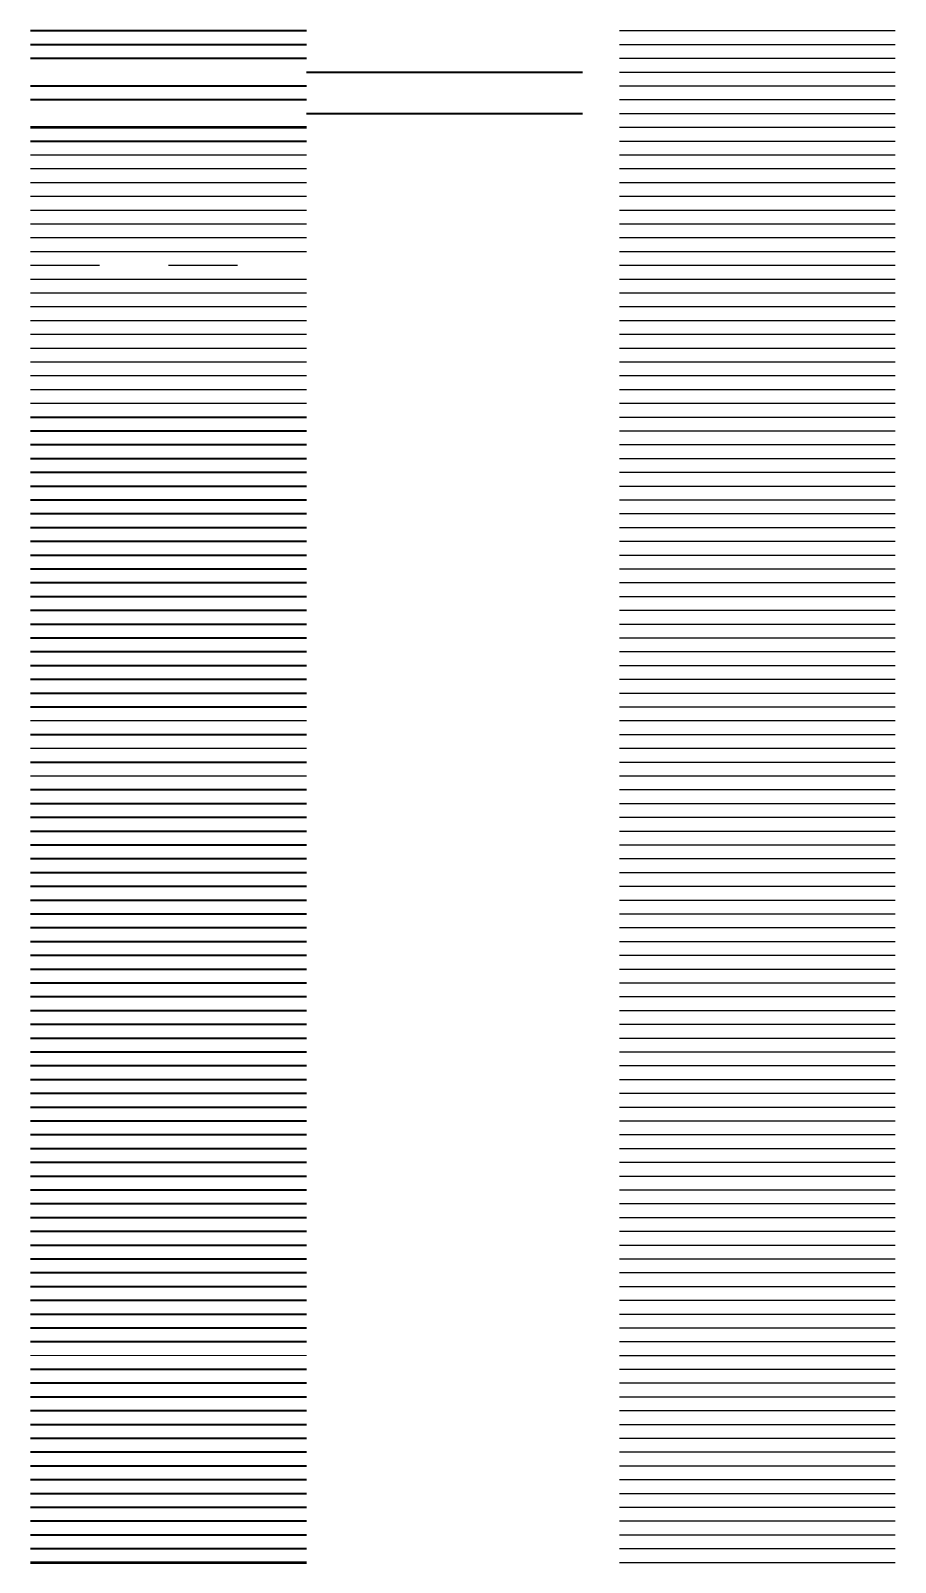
# Model space of a CAD drawing. Header units: metres. Extents: x 2534 to 2597, y 2465 to 2576.
import ezdxf
from ezdxf.lldxf.tags import DXFTag

# ---------------------------------------------------------------- set-up
doc = ezdxf.new("R2010")
doc.units = ezdxf.units.M
doc.linetypes.add('VH-PWSBAND-SO', pattern=[10, 5, -5])
for name, color, linetype, lineweight in [('V-WE-BC-VOORSPANNING_MET AANHECHTING_KABEL-G', 180, 'V-BC-KABEL-SO', 50), ('V-WE-BV-GELEIDECONSTRUCTIE_GELEIDEBARRIER-G', 210, 'V-BV-GELEIDEBARRIER-SO', 35), ('V-WE-BV-GELEIDECONSTRUCTIE_GELEIDEBARRIER_STEPBARRIER-G', 210, 'V-BV-STEPBARRIER-SO', 35), ('V-WE-BV-GELEIDECONSTRUCTIE_GELEIDEBARRIER_STEPBARRIER_BETON_SLIPFORMPAVER-G', 210, 'V-BV-SLIPFORM-SO', 35), ('V-WE-BV-GELEIDECONSTRUCTIE_GELEIDEBARRIER_STEPBARRIER_RWS-G', 210, 'V-BV-RWS-SO', 35), ('V-WE-BV-GELEIDECONSTRUCTIE_GELEIDEBARRIER_STEPBARRIER_SAFEGUARD-G', 210, 'V-BV-SAFEGUARD-SO', 35), ('V-WE-BV-GELEIDECONSTRUCTIE_GELEIDEBARRIER_STEPBARRIER_VARIOGUARD-G', 210, 'V-BV-VARIOGUARD-SO', 35), ('V-WE-BV-GELEIDECONSTRUCTIE_GELEIDEBARRIER_STEPBARRIER_VECUSEC-G', 210, 'V-BV-VECUSEC-SO', 35), ('V-WE-BV-GELEIDECONSTRUCTIE_GELEIDERAIL_KUNSTWERK-G', 210, 'V-BV-GELEIDERAIL_K-SO', 35), ('V-WE-BV-LEUNING-G', 210, 'V-BV-LEUNING-SO', 35), ('V-WE-GK-BESCHOEIING-G', 130, 'V-GK-BESCHOEIING-SO', 35), ('V-WE-GK-BESCHOEIING_HOUT_PERKOENPALENRIJ-G', 130, 'V-GK-PERKOEN-SO', 35), ('V-WE-GR-BEPLANTING_CULTUUR_BOSPLANTSOEN-G', 90, 'V-GR-PLANTSOEN-SO', 35), ('V-WE-GW-MAAIVELD-G', 90, 'V-GW-MAAIVELD-SO', 35), ('V-WE-GW-RAAI-G', 10, 'V-GW-RAAI-SO', 35), ('V-WE-KW-PROFIELVRIJERUIMTE-G', 7, 'V-KW-PVR-SO', 18), ('V-WE-KW-ZICHTRUIMTE-G', 7, 'V-KW-ZICHTRUIMTE-SO', 35), ('V-WE-MO-ARCHEOLOGIE-G', 90, 'V-MO-ARCHEOLOGIE-SO', 35), ('V-WE-MO-BODEM_CONTOUR-G', 30, 'V-MO-BORDER-SO', 35), ('V-WE-MO-BODEM_CONTOUR_ACHTERGRONDWAARDE-G', 90, 'V-MO-BODEMACHTERGRONDWAARDE-SO', 35), ('V-WE-MO-BODEM_CONTOUR_INTERVENTIEWAARDE-G', 10, 'V-MO-BODEM_CONTOUR_INTERVENTIEWAARDE-SO', 35), ('V-WE-MO-BODEM_CONTOUR_TUSSENWAARDE-G', 40, 'V-MO-BODEMTUSSENWAARDE-SO', 35), ('V-WE-MO-EXPLOSIEVEN-G', 10, 'V-MO-EXPLOSIEVEN-SO', 35), ('V-WE-MO-GELUID_CONTOUR_INTERVENTIEWAARDE-G', 10, 'V-MO-GELUIDINTERVENTIEWAARDE-SO', 35), ('V-WE-MO-GELUID_CONTOUR_STREEFWAARDE-G', 90, 'V-MO-GELUIDSTREEFWAARDE-SO', 35), ('V-WE-MO-GELUID_CONTOUR_TUSSENWAARDE-G', 40, 'V-MO-GELUIDTUSSENWAARDE-SO', 35), ('V-WE-MO-GEUR_CONTOUR_INTERVENTIEWAARDE-G', 10, 'V-MO-GEURINTERVENTIEWAARDE-SO', 35), ('V-WE-MO-GEUR_CONTOUR_STREEFWAARDE-G', 90, 'V-MO-GEURSTREEFWAARDE-SO', 35), ('V-WE-MO-GEUR_CONTOUR_TUSSENWAARDE-G', 40, 'V-MO-GEURTUSSENWAARDE-SO', 35), ('V-WE-MO-GRONDWATER_CONTOUR_INTERVENTIEWAARDE-G', 10, 'V-MO-GRONDWATERINTERVENTIEWAARDE-SO', 35), ('V-WE-MO-GRONDWATER_CONTOUR_STREEFWAARDE-G', 90, 'V-MO-GRONDWATERSTREEFWAARDE-SO', 35), ('V-WE-MO-GRONDWATER_CONTOUR_TUSSENWAARDE-G', 40, 'V-MO-GRONDWATERTUSSENWAARDE-SO', 35), ('V-WE-MO-LICHT_CONTOUR_INTERVENTIEWAARDE-G', 10, 'V-MO-LICHTINTERVENTIEWAARDE-SO', 35), ('V-WE-MO-LICHT_CONTOUR_STREEFWAARDE-G', 90, 'V-MO-LICHTSTREEFWAARDE-SO', 35), ('V-WE-MO-LICHT_CONTOUR_TUSSENWAARDE-G', 40, 'V-MO-LICHTTUSSENWAARDE-SO', 35), ('V-WE-MO-LUCHT_CONTOUR_INTERVENTIEWAARDE-G', 10, 'V-MO-LUCHTINTERVENTIEWAARDE-SO', 35), ('V-WE-MO-LUCHT_CONTOUR_STREEFWAARDE-G', 90, 'V-MO-LUCHTSTREEFWAARDE-SO', 35), ('V-WE-MO-LUCHT_CONTOUR_TUSSENWAARDE-G', 40, 'V-MO-LUCHTTUSSENWAARDE-SO', 35), ('V-WE-MO-STRALING_CONTOUR_INTERVENTIEWAARDE-G', 10, 'V-MO-STRALINGINTERVENTIEWAARDE-SO', 35), ('V-WE-MO-STRALING_CONTOUR_STREEFWAARDE-G', 90, 'V-MO-STRALINGSTREEFWAARDE-SO', 35), ('V-WE-MO-STRALING_CONTOUR_TUSSENWAARDE-G', 40, 'V-MO-STRALINGTUSSENWAARDE-SO', 35), ('V-WE-MO-TRILLING_CONTOUR_INTERVENTIEWAARDE-G', 10, 'V-MO-TRILLINGINTERVENTIEWAARDE-SO', 35), ('V-WE-MO-TRILLING_CONTOUR_STREEFWAARDE-G', 90, 'V-MO-TRILLINGSTREEFWAARDE-SO', 35), ('V-WE-MO-TRILLING_CONTOUR_TUSSENWAARDE-G', 40, 'V-MO-TRILLINGTUSSENWAARDE-SO', 35), ('V-WE-OB-BESCHOEIING-G', 7, 'V-OB-BESCHOEIING-SO', 35), ('V-WE-OB-BESCHOEIING_PERKOENPALENRIJ-G', 7, 'V-OB-PERKOEN-SO', 35), ('V-WE-OB-SCHANSKORF-G', 7, 'V-OB-SCHANSKORF-SO', 35), ('V-WE-OV-KABELDOORVOER_KABELKOKER-G', 7, 'V-OV-KABELKOKER-SO', 35), ('V-WE-OV-LIJNVERLICHTING-G', 190, 'V-OV-LIJNV-SO', 35), ('V-WE-RI-DRAINAGE-G', 90, 'V-RI-DRAINAGE-SO', 35), ('V-WE-RI-DRAINAGE_DRAIN-OPHOOGTEBRENGEN-G', 90, 'V-RI-OPHOOGTEBRENGEN-SO', 35), ('V-WE-RI-DWA-G', 20, 'V-RI-DWA-SO', 35), ('V-WE-RI-DWA_LOZELEIDING-G', 20, 'V-RI-LOZELEIDING-SO', 35), ('V-WE-RI-DWA_LOZELEIDING_UITLEGGER-G', 20, 'V-RI-UITLEGGER-SO', 35), ('V-WE-RI-DWA_LOZELEIDING_VOLGESCHUIMD-G', 20, 'V-RI-VOLSCHUIMEN-SO', 35), ('V-WE-RI-DWA_LOZELEIDING_VOLGEZAND-G', 20, 'V-RI-VOLZANDEN-SO', 35), ('V-WE-RI-DWA_RIOOLLEIDING-LINING-G', 20, 'V-RI-LINING-SO', 35), ('V-WE-RI-GWA_KOLKAANSLUITLEIDING-G', 30, 'V-RI-GWA_AANSLUITLEIDING-SO', 25), ('V-WE-RI-GWA_RIOOLLEIDING-G', 30, 'V-RI-GWA-SO', 35), ('V-WE-RI-HWA-G', 150, 'V-RI-HWA-SO', 35), ('V-WE-RI-HWA_KOLKAANSLUITLEIDING-G', 150, 'V-RI-HWA_AANSLUITLEIDING-SO', 25), ('V-WE-RI-ITR-G', 50, 'V-RI-ITR-SO', 35), ('V-WE-RI-ITR_KOLKAANSLUITLEIDING-G', 50, 'V-RI-ITR_AANSLUITLEIDING-SO', 25), ('V-WE-RI-OVERIG-G', 10, 'V-RI-OVERIG-SO', 35), ('V-WE-RI-OVERIG_DUIKER_KOLKAANSLUITLEIDING-G', 10, 'V-RI-AANSLUITLEIDING-SO', 35), ('V-WE-RI-RWZI_CIRCULATIELEIDING-G', 70, 'V-RI-RWZI_CIRCULATIELEIDING-SO', 35), ('V-WE-RI-RWZI_CONDENSAATLEIDING-G', 150, 'V-RI-RWZI_CONDENSAATLEIDING-SO', 35), ('V-WE-RI-RWZI_DOCEERLEIDING-G', 210, 'V-RI-RWZI_DOCEERLEIDING-SO', 35), ('V-WE-RI-RWZI_DRIJFLEIDING-G', 170, 'V-RI-RWZI_DRIJFLEIDING-SO', 35), ('V-WE-RI-RWZI_EFFLUENTIELEIDING-G', 90, 'V-RI-RWZI_EFFLUENTIELEIDING-SO', 35), ('V-WE-RI-RWZI_HOOFDPROCESLEIDING-G', 110, 'V-RI-RWZI_HOOFDPROCESLEIDING-SO', 35), ('V-WE-RI-RWZI_IJZERCHLORIDELEIDING-G', 130, 'V-RI-RWZI_IJZERCHLORIDELEIDING-SO', 35), ('V-WE-RI-RWZI_INFLUENTIELEIDING-G', 50, 'V-RI-RWZI_INFLUENTIELEIDING-SO', 35), ('V-WE-RI-RWZI_INGEDIKTSLIBLEIDING-G', 200, 'V-RI-RWZI_INGEDIKTSLIBLEIDING-SO', 35), ('V-WE-RI-RWZI_KORTSLUITLEIDING-G', 100, 'V-RI-RWZI_KORTSLUITLEIDING-SO', 35), ('V-WE-RI-RWZI_LUCHTLEIDING-G', 7, 'V-RI-RWZI_LUCHTLEIDING-SO', 35), ('V-WE-RI-RWZI_PROCESLEIDING-G', 30, 'V-RI-RWZI_PROCESLEIDING-SO', 35), ('V-WE-RI-RWZI_RECIRCULATIELEIDING-G', 60, 'V-RI-RWZI_RECIRCULATIELEIDING-SO', 35), ('V-WE-RI-RWZI_RETOURSLIBLEIDING-G', 180, 'V-RI-RWZI_RETOURSLIBLEIDING-SO', 35), ('V-WE-RI-RWZI_SLIBLEIDING-G', 40, 'V-RI-RWZI_SLIBLEIDING-SO', 35), ('V-WE-RI-RWZI_SURPLUSSLEIDING-G', 190, 'V-RI-RWZI_SURPLUSSLEIDING-SO', 35), ('V-WE-RI-RWZI_TERREINRIOLERING-G', 10, 'V-RI-RWZI_TERREINRIOLERING-SO', 35), ('V-WE-RI-RWZI_TERREINWATERLEIDING-G', 120, 'V-RI-RWZI_TERREINWATERLEIDING-SO', 35), ('V-WE-RI-VACUUMLEIDING-G', 10, 'V-RI-VACUUM-SO', 35), ('V-WE-VH-KANTOPSLUITING_AMSTELBAND-G', 60, 'V-VH-AMSTELBAND-SO', 25), ('V-WE-VH-KANTOPSLUITING_ASFALTBAND-G', 240, 'V-VH-ASFALTBAND-SO', 25), ('V-WE-VH-KANTOPSLUITING_BUSHALTEBAND-G', 30, 'V-VH-BUSHALTEBAND-SO', 25), ('V-WE-VH-KANTOPSLUITING_ELEMENT_BOOMKRANSBAND-G', 40, 'V-VH-BOOMKRANSBAND-SO', 25), ('V-WE-VH-KANTOPSLUITING_GAZONBAND-G', 90, 'V-VH-GAZONBAND-SO', 25), ('V-WE-VH-KANTOPSLUITING_GELEIDEBAND-G', 20, 'V-VH-GELEIDEBAND-SO', 25), ('V-WE-VH-KANTOPSLUITING_HAVENBAND-G', 140, 'V-VH-HAVENBAND-SO', 25), ('V-WE-VH-KANTOPSLUITING_LEICONBLOK-G', 7, 'V-VH-LEICON-SO', 25), ('V-WE-VH-KANTOPSLUITING_OPSLUITBAND-G', 150, 'V-VH-OPSLUITBAND-SO', 25), ('V-WE-VH-KANTOPSLUITING_PLATEAUBAND-G', 30, 'V-VH-PLATEAUBAND-SO', 25), ('V-WE-VH-KANTOPSLUITING_PWSBAND-G', 120, 'V-VH-PWSBAND-SO', 25), ('V-WE-VH-KANTOPSLUITING_PWSBAND_250X130-G', 120, 'VH-PWSBAND-SO', 25), ('V-WE-VH-KANTOPSLUITING_RIJWIELPADBAND-G', 10, 'V-VH-RIJWIELPADBAND-SO', 25), ('V-WE-VH-KANTOPSLUITING_SCHEIDINGSBAND-G', 190, 'V-VH-SCHEIDINGSBAND-SO', 25), ('V-WE-VH-KANTOPSLUITING_SIGNALERINGSBAND-G', 210, 'V-VH-SIGNALERINGSBAND-SO', 25), ('V-WE-VH-KANTOPSLUITING_TALUDBAND-G', 60, 'V-VH-TALUDBAND-SO', 25), ('V-WE-VH-KANTOPSLUITING_TROTTOIRBAND-G', 210, 'V-VH-TROTTOIRBAND-SO', 25), ('V-WE-VH-KANTOPSLUITING_TROTTOIRBAND_130X150-OP DE KOP-G', 210, 'V-VH-TROTTOIRBAND_OPKOP-SO', 25), ('V-WE-VH-KANTOPSLUITING_TROTTOIRBAND_RWS-G', 210, 'V-VH-RWSBAND-SO', 25), ('V-WE-VH-KANTOPSLUITING_VOORKANTBAND-G', 50, 'V-CONTINUOUS-SO', 25), ('V-WE-VW-MARKERING_DWARS_DRIEHOEK-G', 7, 'V-VW-HAAIETAND50_L', 35), ('V-WE-VW-MARKERING_DWARS_OVERSTEEK_BLOKSTREEP-G', 7, 'V-VW-BLOK50', 50), ('V-WE-WH-GRONDWATERLIJN-G', 150, 'V-AL-GRONDWATERLIJN-SO', 35), ('V-WE-WH-OVERLOOPGEBIED-G', 150, 'V-WH-OVERLOOPGEBIED-SO', 35), ('V-WE-WH-OVERSTORT-G', 7, 'V-WH-OVERSTORT-SO', 35), ('V-WE-WH-WATERBODEM-G', 90, 'V-AL-MAAIVELD-SO', 35), ('V-WE-WH-WINTERBED-G', 150, 'V-WH-WINTERBED-SO', 35), ('V-WE-WH-WINTERBERGING-G', 150, 'V-WH-WINTERBERGING-SO', 35), ('V-WE-WH-ZOMERBED-G', 150, 'V-WH-ZOMERBED-SO', 35)]:
    doc.layers.add(name, color=color, linetype=linetype, lineweight=lineweight)
doc.styles.get("Standard").update_dxf_attribs({"font": 'arial.ttf'})
doc.linetypes.add('V-AL-GRONDWATERLIJN-SO', pattern='A,3,[23,NLCS.SHX,S=0.5,R=0,X=0,Y=0],3,[32,NLCS.SHX,S=1,R=0,X=0,Y=0],6', length=12)
doc.linetypes.add('V-AL-MAAIVELD-SO', pattern='A,4,[23,NLCS.SHX,S=0.5,R=0,X=0,Y=0],12,[40,NLCS.SHX,S=1,R=0,X=0,Y=-0.5],12', length=28)
doc.linetypes.add('V-BC-KABEL-SO', pattern='A,10,-1,1.5,[24,NLCS.SHX,S=0.5,R=0,X=0,Y=0],1.5,-1', length=15)
doc.linetypes.add('V-BV-GELEIDEBARRIER-SO', pattern='A,5,[24,NLCS.SHX,S=0.5,R=0,X=0.5,Y=0],5,-3,[109,NLCS.SHX,S=1,R=0,X=0,Y=0],-3', length=16)
doc.linetypes.add('V-BV-GELEIDERAIL_K-SO', pattern='A,2,-1,[170,NLCS.SHX,S=0.5,R=0,X=0,Y=0],-1,2,-1,[170,NLCS.SHX,S=0.5,R=0,X=0,Y=0],-1,2,-1,[170,NLCS.SHX,S=0.5,R=0,X=0,Y=0],-1,2,-2,[24,NLCS.SHX,S=0.5,R=0,X=0,Y=0],-2', length=18)
doc.linetypes.add('V-BV-LEUNING-SO', pattern='A,1,[24,NLCS.SHX,S=0.5,R=0,X=0,Y=0],1,[69,NLCS.SHX,S=0.2,R=0,X=0,Y=0],1,[24,NLCS.SHX,S=0.5,R=0,X=0,Y=0],1', length=4)
doc.linetypes.add('V-BV-RWS-SO', pattern='A,0.5,[19,NLCS.SHX,S=1,R=0,X=0.5,Y=0],-1,[19,NLCS.SHX,S=1,R=0,X=0.5,Y=0],-1,0.5,-1,[24,NLCS.SHX,S=0.5,R=0,X=0,Y=0],-1', length=5)
doc.linetypes.add('V-BV-SAFEGUARD-SO', pattern='A,0.5,-2,[8,NLCS.SHX,S=1,R=0,X=-1,Y=0],0.5,-1,[24,NLCS.SHX,S=0.5,R=0,X=0,Y=0],-1', length=5)
doc.linetypes.add('V-BV-SLIPFORM-SO', pattern='A,1,-1,[9,NLCS.SHX,S=1,R=0,X=-1,Y=0],1,-1,[24,NLCS.SHX,S=0.5,R=0,X=0,Y=0],-1', length=5)
doc.linetypes.add('V-BV-STEPBARRIER-SO', pattern='A,1,-1,[16,NLCS.SHX,S=1,R=0,X=-1,Y=0],1,-1,[24,NLCS.SHX,S=0.5,R=0,X=0,Y=0],-1', length=5)
doc.linetypes.add('V-BV-VARIOGUARD-SO', pattern='A,0.5,-2,[21,NLCS.SHX,S=1,R=0,X=-1,Y=0],0.5,-1,[24,NLCS.SHX,S=0.5,R=0,X=0,Y=0],-1', length=5)
doc.linetypes.add('V-BV-VECUSEC-SO', pattern='A,0.5,-2,[129,NLCS.SHX,S=1,R=0,X=-1,Y=0],0.5,-1,[24,NLCS.SHX,S=0.5,R=0,X=0,Y=0],-1', length=5)
doc.linetypes.add('V-CONTINUOUS-SO', pattern='A,3.5,[24,NLCS.SHX,S=0.5,R=0,X=0,Y=0],3.5', length=7)
doc.linetypes.add('V-GK-BESCHOEIING-SO', pattern='A,9,[24,NLCS.SHX,S=0.5,R=0,X=0,Y=0],9,-3,[1,NLCS.SHX,S=0.6,R=0,X=0,Y=0],-3', length=24)
doc.linetypes.add('V-GK-PERKOEN-SO', pattern='A,9,[24,NLCS.SHX,S=0.5,R=0,X=0,Y=0],9,-2.4,[2,NLCS.SHX,S=0.6,R=0,X=0,Y=0],-2.4,[2,NLCS.SHX,S=0.6,R=0,X=0,Y=0],-2.4,[2,NLCS.SHX,S=0.6,R=0,X=0,Y=0],-2.4,[2,NLCS.SHX,S=0.6,R=0,X=0,Y=0],-2.4', length=30)
doc.linetypes.add('V-GR-PLANTSOEN-SO', pattern='A,0,-0.0001,[24,NLCS.SHX,S=0.5,R=0,X=0,Y=1],-0.0001,[179,NLCS.SHX,S=1.5,R=0,X=0,Y=0],-4', length=4.0002)
doc.linetypes.add('V-GW-MAAIVELD-SO', pattern='A,4,[24,NLCS.SHX,S=0.5,R=0,X=0,Y=0],12,[40,NLCS.SHX,S=1,R=0,X=0,Y=-0.5],12', length=28)
doc.linetypes.add('V-GW-RAAI-SO', pattern='A,7.5,[24,NLCS.SHX,S=0.5,R=0,X=0,Y=0],7.5,-1,2,-1', length=19)
doc.linetypes.add('V-KW-PVR-SO', pattern='A,3,[24,NLCS.SHX,S=0.5,R=0,X=0,Y=0],3,-1.5', length=7.5)
doc.linetypes.add('V-KW-ZICHTRUIMTE-SO', pattern='A,1.5,[24,NLCS.SHX,S=0.5,R=0,X=0,Y=0],1.5,-4.5', length=7.5)
doc.linetypes.add('V-MO-ARCHEOLOGIE-SO', pattern='A,3.5,-5,0,[24,NLCS.SHX,S=0.5,R=0,X=0,Y=0],-5,7,-2.5,[34,NLCS.SHX,S=0.3,R=0,X=0,Y=0],-2.5,3.5', length=29)
doc.linetypes.add('V-MO-BODEM_CONTOUR_INTERVENTIEWAARDE-SO', pattern='A,8.625,-7,[40,NLCS.SHX,S=1.8,R=0,X=0,Y=0],-7,17.25,[24,NLCS.SHX,S=0.5,R=0,X=0,Y=0],8.625', length=48.5)
doc.linetypes.add('V-MO-BODEMACHTERGRONDWAARDE-SO', pattern='A,3,-3.5,6,-7,[40,NLCS.SHX,S=1.8,R=0,X=0,Y=0],-7,6,-3.5,6,-3.5,[24,NLCS.SHX,S=0.5,R=0,X=-1.75,Y=0],3', length=48.5)
doc.linetypes.add('V-MO-BODEMTUSSENWAARDE-SO', pattern='A,5,-7.25,0,[24,NLCS.SHX,S=0.5,R=0,X=0,Y=0],-7.25,10,-7,[40,NLCS.SHX,S=1.8,R=0,X=0,Y=0],-7,5', length=48.5)
doc.linetypes.add('V-MO-BORDER-SO', pattern='A,12.5,-2.5,1,-2.5,12.5,-2.5,[24,NLCS.SHX,S=0.5,R=0,X=0,Y=0],-2.5', length=36)
doc.linetypes.add('V-MO-EXPLOSIEVEN-SO', pattern='A,8.625,-4,[35,NLCS.SHX,S=0.8,R=0,X=0,Y=0],-4,17.25,[24,NLCS.SHX,S=0.5,R=0,X=0,Y=0],8.625', length=42.5)
doc.linetypes.add('V-MO-GELUIDINTERVENTIEWAARDE-SO', pattern='A,8.625,-4,[36,NLCS.SHX,S=0.8,R=0,X=0,Y=0],-4,17.25,[24,NLCS.SHX,S=0.5,R=0,X=0,Y=0],8.625', length=42.5)
doc.linetypes.add('V-MO-GELUIDSTREEFWAARDE-SO', pattern='A,3,-3.5,6,-4,[36,NLCS.SHX,S=0.8,R=0,X=0,Y=0],-4,6,-3.5,6,-3.5,[24,NLCS.SHX,S=0.5,R=0,X=-1.75,Y=0],3', length=42.5)
doc.linetypes.add('V-MO-GELUIDTUSSENWAARDE-SO', pattern='A,5,-7.25,0,[24,NLCS.SHX,S=0.5,R=0,X=0,Y=0],-7.25,10,-4,[36,NLCS.SHX,S=0.8,R=0,X=0,Y=0],-4,5', length=42.5)
doc.linetypes.add('V-MO-GEURINTERVENTIEWAARDE-SO', pattern='A,8.625,-4,[37,NLCS.SHX,S=0.8,R=0,X=0,Y=0],-4,17.25,[24,NLCS.SHX,S=0.5,R=0,X=0,Y=0],8.625', length=42.5)
doc.linetypes.add('V-MO-GEURSTREEFWAARDE-SO', pattern='A,3,-3.5,6,-4,[37,NLCS.SHX,S=0.8,R=0,X=0,Y=0],-4,6,-3.5,6,-3.5,[24,NLCS.SHX,S=0.5,R=0,X=-1.75,Y=0],3', length=42.5)
doc.linetypes.add('V-MO-GEURTUSSENWAARDE-SO', pattern='A,5,-7.25,0,[24,NLCS.SHX,S=0.5,R=0,X=0,Y=0],-7.25,10,-4,[37,NLCS.SHX,S=0.8,R=0,X=0,Y=0],-4,5', length=42.5)
doc.linetypes.add('V-MO-GRONDWATERINTERVENTIEWAARDE-SO', pattern='A,8.625,-4,[38,NLCS.SHX,S=0.8,R=0,X=0,Y=0],-4,17.25,[24,NLCS.SHX,S=0.5,R=0,X=0,Y=0],8.625', length=42.5)
doc.linetypes.add('V-MO-GRONDWATERSTREEFWAARDE-SO', pattern='A,3,-3.5,6,-4,[38,NLCS.SHX,S=0.8,R=0,X=0,Y=0],-4,6,-3.5,6,-3.5,[24,NLCS.SHX,S=0.5,R=0,X=-1.75,Y=0],3', length=42.5)
doc.linetypes.add('V-MO-GRONDWATERTUSSENWAARDE-SO', pattern='A,5,-7.25,0,[24,NLCS.SHX,S=0.5,R=0,X=0,Y=0],-7.25,10,-4,[38,NLCS.SHX,S=0.8,R=0,X=0,Y=0],-4,5', length=42.5)
doc.linetypes.add('V-MO-LICHTINTERVENTIEWAARDE-SO', pattern='A,8.625,-4,[39,NLCS.SHX,S=0.8,R=0,X=0,Y=0],-4,17.25,[24,NLCS.SHX,S=0.5,R=0,X=0,Y=0],8.625', length=42.5)
doc.linetypes.add('V-MO-LICHTSTREEFWAARDE-SO', pattern='A,3,-3.5,6,-4,[39,NLCS.SHX,S=0.8,R=0,X=0,Y=0],-4,6,-3.5,6,-3.5,[24,NLCS.SHX,S=0.5,R=0,X=-1.75,Y=0],3', length=42.5)
doc.linetypes.add('V-MO-LICHTTUSSENWAARDE-SO', pattern='A,5,-7.25,0,[24,NLCS.SHX,S=0.5,R=0,X=0,Y=0],-7.25,10,-4,[39,NLCS.SHX,S=0.8,R=0,X=0,Y=0],-4,5', length=42.5)
doc.linetypes.add('V-MO-LUCHTINTERVENTIEWAARDE-SO', pattern='A,8.625,-4,[49,NLCS.SHX,S=0.8,R=0,X=0,Y=0],-4,17.25,[24,NLCS.SHX,S=0.5,R=0,X=0,Y=0],8.625', length=42.5)
doc.linetypes.add('V-MO-LUCHTSTREEFWAARDE-SO', pattern='A,3,-3.5,6,-4,[49,NLCS.SHX,S=0.8,R=0,X=0,Y=0],-4,6,-3.5,6,-3.5,[24,NLCS.SHX,S=0.5,R=0,X=-1.75,Y=0],3', length=42.5)
doc.linetypes.add('V-MO-LUCHTTUSSENWAARDE-SO', pattern='A,5,-7.25,0,[24,NLCS.SHX,S=0.5,R=0,X=0,Y=0],-7.25,10,-4,[49,NLCS.SHX,S=0.8,R=0,X=0,Y=0],-4,5', length=42.5)
doc.linetypes.add('V-MO-STRALINGINTERVENTIEWAARDE-SO', pattern='A,8.625,-4,[41,NLCS.SHX,S=0.8,R=0,X=0,Y=0],-4,17.25,[24,NLCS.SHX,S=0.5,R=0,X=0,Y=0],8.625', length=42.5)
doc.linetypes.add('V-MO-STRALINGSTREEFWAARDE-SO', pattern='A,3,-3.5,6,-4,[41,NLCS.SHX,S=0.8,R=0,X=0,Y=0],-4,6,-3.5,6,-3.5,[24,NLCS.SHX,S=0.5,R=0,X=-1.75,Y=0],3', length=42.5)
doc.linetypes.add('V-MO-STRALINGTUSSENWAARDE-SO', pattern='A,5,-7.25,0,[24,NLCS.SHX,S=0.5,R=0,X=0,Y=0],-7.25,10,-4,[41,NLCS.SHX,S=0.8,R=0,X=0,Y=0],-4,5', length=42.5)
doc.linetypes.add('V-MO-TRILLINGINTERVENTIEWAARDE-SO', pattern='A,8.625,-4,[48,NLCS.SHX,S=0.8,R=0,X=0,Y=0],-4,17.25,[24,NLCS.SHX,S=0.5,R=0,X=0,Y=0],8.625', length=42.5)
doc.linetypes.add('V-MO-TRILLINGSTREEFWAARDE-SO', pattern='A,3,-3.5,6,-4,[48,NLCS.SHX,S=0.8,R=0,X=0,Y=0],-4,6,-3.5,6,-3.5,[24,NLCS.SHX,S=0.5,R=0,X=-1.75,Y=0],3', length=42.5)
doc.linetypes.add('V-MO-TRILLINGTUSSENWAARDE-SO', pattern='A,5,-7.25,0,[24,NLCS.SHX,S=0.5,R=0,X=0,Y=0],-7.25,10,-4,[48,NLCS.SHX,S=0.8,R=0,X=0,Y=0],-4,5', length=42.5)
doc.linetypes.add('V-OB-BESCHOEIING-SO', pattern='A,10,[24,NLCS.SHX,S=0.5,R=0,X=0,Y=0],10,-3.5,[1,NLCS.SHX,S=0.5,R=0,X=0,Y=0],-3.5', length=27)
doc.linetypes.add('V-OB-PERKOEN-SO', pattern='A,0,-1,[2,NLCS.SHX,S=1,R=0,X=0,Y=0],-2,[2,NLCS.SHX,S=1,R=0,X=0,Y=0],-2,[2,NLCS.SHX,S=1,R=0,X=0,Y=0],-6,[24,NLCS.SHX,S=0.5,R=0,X=0,Y=0],-6', length=17)
doc.linetypes.add('V-OB-SCHANSKORF-SO', pattern='A,2.5,[24,NLCS.SHX,S=0.5,R=0,X=0,Y=0],2.5,-1,[140,NLCS.SHX,S=2,R=0,X=-0.5,Y=0],-1', length=7)
doc.linetypes.add('V-OV-KABELKOKER-SO', pattern='A,0,-3,[80,NLCS.SHX,S=1,R=0,X=0,Y=0],-6,[80,NLCS.SHX,S=1,R=0,X=0,Y=0],-6,[80,NLCS.SHX,S=1,R=0,X=0,Y=0],-6,[24,NLCS.SHX,S=0.5,R=0,X=0,Y=0],-3', length=24)
doc.linetypes.add('V-OV-LIJNV-SO', pattern='A,0,-5,[102,NLCS.SHX,S=1,R=0,X=-0.625,Y=0],2.5,-0.5,[69,NLCS.SHX,S=0.5,R=0,X=0,Y=0],-0.5,2.5,[102,NLCS.SHX,S=1,R=180,X=0.625,Y=0],-5,[24,NLCS.SHX,S=0.5,R=0,X=1,Y=0],-2', length=18)
doc.linetypes.add('V-RI-AANSLUITLEIDING-SO', pattern='A,1.25,[24,NLCS.SHX,S=0.5,R=0,X=0,Y=0],1.25,-1.8,2.5,-1.8', length=8.6)
doc.linetypes.add('V-RI-DRAINAGE-SO', pattern='A,3,[24,NLCS.SHX,S=0.5,R=0,X=0,Y=0],3,-1.8,1.8,-1.8,2.4,-1.8,1.8,-1.8', length=19.2)
doc.linetypes.add('V-RI-DWA-SO', pattern='A,2.5,[24,NLCS.SHX,S=0.5,R=0,X=0,Y=0],2.5,-3,0,-3', length=11)
doc.linetypes.add('V-RI-GWA-SO', pattern='A,3,[24,NLCS.SHX,S=0.5,R=0,X=0,Y=0],3,-3', length=9)
doc.linetypes.add('V-RI-GWA_AANSLUITLEIDING-SO', pattern='A,2,[24,NLCS.SHX,S=0.5,R=0,X=0,Y=0],2,-1.8,2.6,-1.8,2.6,-1.8,2.6,-1.8', length=19)
doc.linetypes.add('V-RI-HWA-SO', pattern='A,2.5,[24,NLCS.SHX,S=0.5,R=0,X=0,Y=0],2.5,-1.8', length=6.8)
doc.linetypes.add('V-RI-HWA_AANSLUITLEIDING-SO', pattern='A,1.5,[24,NLCS.SHX,S=0.5,R=0,X=0,Y=0],1.5,-1.8,3,-1.8,3,-1.8,3,-1.8', length=19.2)
doc.linetypes.add('V-RI-ITR-SO', pattern='A,2.5,[24,NLCS.SHX,S=0.5,R=0,X=0,Y=0],2.5,-2.4,0,-2.4,0,-2.4', length=12.2)
doc.linetypes.add('V-RI-ITR_AANSLUITLEIDING-SO', pattern='A,2,[24,NLCS.SHX,S=0.5,R=0,X=0,Y=0],2,-1.8,0,-1.8,0,-1.8', length=9.4)
doc.linetypes.add('V-RI-LINING-SO', pattern='A,3.75,[24,NLCS.SHX,S=0.5,R=0,X=0,Y=0],3.75,-3,0,-3,3,-3,0,-3', length=22.5)
doc.linetypes.add('V-RI-LOZELEIDING-SO', pattern='A,0.1,-4,[24,NLCS.SHX,S=0.5,R=0,X=0,Y=0],-4', length=8.1)
doc.linetypes.add('V-RI-OPHOOGTEBRENGEN-SO', pattern='A,3.75,[24,NLCS.SHX,S=0.5,R=0,X=0,Y=0],3.75,-3,0.75,-3,3,-3,0.75,-3', length=24)
doc.linetypes.add('V-RI-OVERIG-SO', pattern='A,2.5,[24,NLCS.SHX,S=0.5,R=0,X=0,Y=0],2.5,-2,2,-2,0,-2,2,-2', length=17)
doc.linetypes.add('V-RI-RWZI_CIRCULATIELEIDING-SO', pattern='A,2,-2,1,[24,NLCS.SHX,S=0.5,R=0,X=0,Y=0],1,-2', length=8)
doc.linetypes.add('V-RI-RWZI_CONDENSAATLEIDING-SO', pattern='A,8,[24,NLCS.SHX,S=0.5,R=0,X=0,Y=0],8,-1,0,-1,0,-1', length=19)
doc.linetypes.add('V-RI-RWZI_DOCEERLEIDING-SO', pattern='A,2.5,[24,NLCS.SHX,S=0.5,R=0,X=0,Y=0],2.5,-2.4,1.75,-2.4', length=11.55)
doc.linetypes.add('V-RI-RWZI_DRIJFLEIDING-SO', pattern='A,2.5,[24,NLCS.SHX,S=0.5,R=0,X=0,Y=0],2.5,-4,0,-4,5,-4,0,-4', length=26)
doc.linetypes.add('V-RI-RWZI_EFFLUENTIELEIDING-SO', pattern='A,2.5,[24,NLCS.SHX,S=0.5,R=0,X=0,Y=0],2.5,-2.4,2.4,-2.4', length=12.2)
doc.linetypes.add('V-RI-RWZI_HOOFDPROCESLEIDING-SO', pattern='A,2,[24,NLCS.SHX,S=0.5,R=0,X=0,Y=0],2,-2,0,-2', length=8)
doc.linetypes.add('V-RI-RWZI_IJZERCHLORIDELEIDING-SO', pattern='A,8,[24,NLCS.SHX,S=0.5,R=0,X=0,Y=0],8,-4,0,-2,2,-2,0,-4', length=30)
doc.linetypes.add('V-RI-RWZI_INFLUENTIELEIDING-SO', pattern='A,2.5,[24,NLCS.SHX,S=0.5,R=0,X=0,Y=0],2.5,-1.8', length=6.8)
doc.linetypes.add('V-RI-RWZI_INGEDIKTSLIBLEIDING-SO', pattern='A,2.5,[24,NLCS.SHX,S=0.5,R=0,X=0,Y=0],2.5,-2.4,0,-2.4,0,-2.4', length=12.2)
doc.linetypes.add('V-RI-RWZI_KORTSLUITLEIDING-SO', pattern='A,1.25,[24,NLCS.SHX,S=0.5,R=0,X=0,Y=0],1.25,-1,1,-1,1,-1', length=7.5)
doc.linetypes.add('V-RI-RWZI_LUCHTLEIDING-SO', pattern='A,2.5,[24,NLCS.SHX,S=0.5,R=0,X=0,Y=0],2.5,-2.4,0,-2.4,0,-2.4', length=12.2)
doc.linetypes.add('V-RI-RWZI_PROCESLEIDING-SO', pattern='A,3,[24,NLCS.SHX,S=0.5,R=0,X=0,Y=0],3,-1.8,1.75,-1.8,1.75,-1.8,1.75,-1.8', length=18.45)
doc.linetypes.add('V-RI-RWZI_RECIRCULATIELEIDING-SO', pattern='A,7.5,[24,NLCS.SHX,S=0.5,R=0,X=0,Y=0],7.5,-1.5,1.5,-1.5,1.5,-1.5,1.5,-1.5', length=25.5)
doc.linetypes.add('V-RI-RWZI_RETOURSLIBLEIDING-SO', pattern='A,3,[24,NLCS.SHX,S=0.5,R=0,X=0,Y=0],3,-1.8,1.75,-1.8,1.75,-1.8,1.75,-1.8', length=18.45)
doc.linetypes.add('V-RI-RWZI_SLIBLEIDING-SO', pattern='A,2.5,[24,NLCS.SHX,S=0.5,R=0,X=0,Y=0],2.5,-3,0,-3', length=11)
doc.linetypes.add('V-RI-RWZI_SURPLUSSLEIDING-SO', pattern='A,4.5,[24,NLCS.SHX,S=0.5,R=0,X=0,Y=0],4.5,-3.75,0,-3.75,0,-3.75,0,-3.75', length=24)
doc.linetypes.add('V-RI-RWZI_TERREINRIOLERING-SO', pattern='A,3,[24,NLCS.SHX,S=0.5,R=0,X=0,Y=0],3,-1.8,2.4,-1.8,1.8,-1.8,2.4,-1.8', length=19.8)
doc.linetypes.add('V-RI-RWZI_TERREINWATERLEIDING-SO', pattern='A,12,[24,NLCS.SHX,S=0.5,R=0,X=-3,Y=0],-3,0,-3', length=18)
doc.linetypes.add('V-RI-UITLEGGER-SO', pattern='A,1.25,[24,NLCS.SHX,S=0.5,R=0,X=0,Y=0],1.25,-1.8,1.8,-1.8,2.5,-1.8,1.8,-1.8', length=15.8)
tags = doc.linetypes.add('V-RI-VACUUM-SO', pattern='A,3.5,[24,NLCS.SHX,S=0.5,R=0,X=0,Y=0],3.5,-2,["V",Standard,S=1.8,R=0,X=-0.5,Y=-0.9],-2,3.5,[24,NLCS.SHX,S=0.5,R=0,X=0,Y=0],3.5,-2,[102,NLCS.SHX,S=1,R=180,X=0,Y=0],-2', length=22).pattern_tags.tags
tags[14] = DXFTag(74, 10)
doc.linetypes.add('V-RI-VOLSCHUIMEN-SO', pattern='A,0,[50,NLCS.SHX,S=0.5,R=0,X=0,Y=0],2,[24,NLCS.SHX,S=0.5,R=0,X=0,Y=0],2', length=4)
doc.linetypes.add('V-RI-VOLZANDEN-SO', pattern='A,0,[50,NLCS.SHX,S=0.5,R=0,X=0,Y=0],2,[24,NLCS.SHX,S=0.5,R=0,X=0,Y=0],2', length=4)
doc.linetypes.add('V-VH-AMSTELBAND-SO', pattern='A,8,[24,NLCS.SHX,S=0.5,R=0,X=0,Y=0],8,-4,0,-2,2,-2,0,-4', length=30)
doc.linetypes.add('V-VH-ASFALTBAND-SO', pattern='A,8,[24,NLCS.SHX,S=0.5,R=0,X=0,Y=0],8,-4,0,-2,0,-2,0,-4', length=28)
doc.linetypes.add('V-VH-BOOMKRANSBAND-SO', pattern='A,1.25,[24,NLCS.SHX,S=0.5,R=0,X=0,Y=0],1.25,-1,1,-1,1,-1', length=7.5)
doc.linetypes.add('V-VH-BUSHALTEBAND-SO', pattern='A,2,-2,1,[24,NLCS.SHX,S=0.5,R=0,X=0,Y=0],1,-2', length=8)
doc.linetypes.add('V-VH-GAZONBAND-SO', pattern='A,2.5,[24,NLCS.SHX,S=0.5,R=0,X=0,Y=0],2.5,-2', length=7)
doc.linetypes.add('V-VH-GELEIDEBAND-SO', pattern='A,2,-2,0,-2,1,[24,NLCS.SHX,S=0.5,R=0,X=0,Y=0],1,-2,0,-2', length=12)
doc.linetypes.add('V-VH-HAVENBAND-SO', pattern='A,6,[24,NLCS.SHX,S=0.5,R=0,X=0,Y=0],6,-3,1.5,-3,0,-3,1.5,-3', length=27)
doc.linetypes.add('V-VH-LEICON-SO', pattern='A,7.5,[24,NLCS.SHX,S=0.5,R=0,X=0,Y=0],7.5,-2,1,-2,2,-2,1,-2', length=27)
doc.linetypes.add('V-VH-OPSLUITBAND-SO', pattern='A,4,-2,2,-2,2,[24,NLCS.SHX,S=0.5,R=0,X=0,Y=0],2,-2,2,-2', length=20)
doc.linetypes.add('V-VH-PLATEAUBAND-SO', pattern='A,2,-2,0,-2,1,[24,NLCS.SHX,S=0.5,R=0,X=0,Y=0],1,-2,0,-2', length=12)
doc.linetypes.add('V-VH-PWSBAND-SO', pattern='A,2.5,[24,NLCS.SHX,S=0.5,R=0,X=0,Y=0],2.5,-5', length=10)
doc.linetypes.add('V-VH-RIJWIELPADBAND-SO', pattern='A,4,[24,NLCS.SHX,S=0.5,R=0,X=0,Y=0],4,-2,2,-2,0,-2,2,-2', length=20)
doc.linetypes.add('V-VH-RWSBAND-SO', pattern='A,5,[24,NLCS.SHX,S=0.5,R=0,X=0,Y=0],5,-2,2,-2,2,-2,2,-2', length=24)
doc.linetypes.add('V-VH-SCHEIDINGSBAND-SO', pattern='A,2,[24,NLCS.SHX,S=0.5,R=0,X=0,Y=0],2,-2,0,-2,0,-2', length=10)
doc.linetypes.add('V-VH-SIGNALERINGSBAND-SO', pattern='A,2,[24,NLCS.SHX,S=0.5,R=0,X=0,Y=0],2,-0.5,[6,NLCS.SHX,S=0.025,R=0,X=-0.1,Y=0],-0.5', length=5)
doc.linetypes.add('V-VH-TALUDBAND-SO', pattern='A,8,[24,NLCS.SHX,S=0.5,R=0,X=0,Y=0],8,-4,0,-2,0,-2,0,-2,0,-4', length=30)
doc.linetypes.add('V-VH-TROTTOIRBAND-SO', pattern='A,2.5,[24,NLCS.SHX,S=0.5,R=0,X=0,Y=0],2.5,-2,2,-2,2,-2', length=15)
doc.linetypes.add('V-VH-TROTTOIRBAND_OPKOP-SO', pattern='A,2.5,[24,NLCS.SHX,S=0.5,R=0,X=0,Y=0],2.5,-2,2,-0.75,[7,NLCS.SHX,S=0.25,R=0,X=0,Y=0],-0.75,2,-2', length=14.5)
doc.linetypes.add('V-VW-BLOK50', pattern='A,0,-2.5,[140,NLCS.SHX,S=5,R=0,X=-0.5,Y=0],-2.5', length=5)
doc.linetypes.add('V-VW-HAAIETAND50_L', pattern='A,0,-2.5,[142,NLCS.SHX,S=5,R=0,X=-0.625,Y=-0.25],-2.5', length=5)
doc.linetypes.add('V-WH-OVERLOOPGEBIED-SO', pattern='A,6,[24,NLCS.SHX,S=0.5,R=0,X=0,Y=0],6,-1.5,3,-1.5', length=18)
doc.linetypes.add('V-WH-OVERSTORT-SO', pattern='A,5,[24,NLCS.SHX,S=0.5,R=0,X=0,Y=0],5,-1.5,2.5,-1.5', length=15.5)
tags = doc.linetypes.add('V-WH-WINTERBED-SO', pattern='A,3,-1.75,["WB",Standard,S=1.8,R=0,X=1.5,Y=0.9],-1.75,3,-1.75,3,-1.75,1.5,[24,NLCS.SHX,S=0.5,R=0,X=0,Y=0],1.5,-1.75,3,-1.75', length=25.5).pattern_tags.tags
tags[6] = DXFTag(74, 10)
doc.linetypes.add('V-WH-WINTERBERGING-SO', pattern='A,1.5,[24,NLCS.SHX,S=0.5,R=0,X=0,Y=0],1.5,-6.5', length=9.5)
tags = doc.linetypes.add('V-WH-ZOMERBED-SO', pattern='A,3,-1.75,["ZB",Standard,S=1.8,R=0,X=1.5,Y=0.9],-1.75,3,-1.75,3,-1.75,1.5,[24,NLCS.SHX,S=0.5,R=0,X=0,Y=0],1.5,-1.75,3,-1.75', length=25.5).pattern_tags.tags
tags[6] = DXFTag(74, 10)

msp = doc.modelspace()

# ---------------------------------------------------------------- linework, layer by layer
at = {"layer": 'V-WE-BC-VOORSPANNING_MET AANHECHTING_KABEL-G', "color": 2}
msp.add_line((2534.45, 2465.3), (2554.45, 2465.3), dxfattribs=at)
at = {"layer": 'V-WE-BV-GELEIDECONSTRUCTIE_GELEIDEBARRIER-G', "color": 3}
msp.add_line((2534.45, 2472.3), (2554.45, 2472.3), dxfattribs=at)
at = {"layer": 'V-WE-BV-GELEIDECONSTRUCTIE_GELEIDEBARRIER_STEPBARRIER-G', "color": 3}
msp.add_line((2534.45, 2471.3), (2554.45, 2471.3), dxfattribs=at)
at = {"layer": 'V-WE-BV-GELEIDECONSTRUCTIE_GELEIDEBARRIER_STEPBARRIER_BETON_SLIPFORMPAVER-G', "color": 3}
msp.add_line((2534.45, 2466.3), (2554.45, 2466.3), dxfattribs=at)
at = {"layer": 'V-WE-BV-GELEIDECONSTRUCTIE_GELEIDEBARRIER_STEPBARRIER_RWS-G', "color": 3}
msp.add_line((2534.45, 2467.3), (2554.45, 2467.3), dxfattribs=at)
at = {"layer": 'V-WE-BV-GELEIDECONSTRUCTIE_GELEIDEBARRIER_STEPBARRIER_SAFEGUARD-G', "color": 3}
msp.add_line((2534.45, 2468.3), (2554.45, 2468.3), dxfattribs=at)
at = {"layer": 'V-WE-BV-GELEIDECONSTRUCTIE_GELEIDEBARRIER_STEPBARRIER_VARIOGUARD-G', "color": 3}
msp.add_line((2534.45, 2469.3), (2554.45, 2469.3), dxfattribs=at)
at = {"layer": 'V-WE-BV-GELEIDECONSTRUCTIE_GELEIDEBARRIER_STEPBARRIER_VECUSEC-G', "color": 3}
msp.add_line((2534.45, 2470.3), (2554.45, 2470.3), dxfattribs=at)
at = {"layer": 'V-WE-BV-GELEIDECONSTRUCTIE_GELEIDERAIL_KUNSTWERK-G', "color": 3}
msp.add_line((2534.45, 2473.3), (2554.45, 2473.3), dxfattribs=at)
at = {"layer": 'V-WE-BV-LEUNING-G', "color": 3}
msp.add_line((2534.45, 2474.3), (2554.45, 2474.3), dxfattribs=at)
at = {"layer": 'V-WE-GK-BESCHOEIING-G', "color": 4}
msp.add_line((2534.45, 2476.3), (2554.45, 2476.3), dxfattribs=at)
at = {"layer": 'V-WE-GK-BESCHOEIING_HOUT_PERKOENPALENRIJ-G', "color": 4}
msp.add_line((2534.45, 2475.3), (2554.45, 2475.3), dxfattribs=at)
at = {"layer": 'V-WE-GR-BEPLANTING_CULTUUR_BOSPLANTSOEN-G', "color": 5}
msp.add_line((2534.45, 2477.3), (2554.45, 2477.3), dxfattribs=at)
at = {"layer": 'V-WE-GW-MAAIVELD-G', "color": 6}
msp.add_line((2534.45, 2478.3), (2554.45, 2478.3), dxfattribs=at)
at = {"layer": 'V-WE-GW-RAAI-G', "color": 6}
msp.add_line((2534.45, 2479.3), (2554.45, 2479.3), dxfattribs=at)
at = {"layer": 'V-WE-KW-PROFIELVRIJERUIMTE-G', "color": 4}
msp.add_line((2534.45, 2480.3), (2554.45, 2480.3), dxfattribs=at)
at = {"layer": 'V-WE-KW-ZICHTRUIMTE-G', "color": 4}
msp.add_line((2534.45, 2481.3), (2554.45, 2481.3), dxfattribs=at)
at = {"layer": 'V-WE-MO-ARCHEOLOGIE-G', "color": 4}
msp.add_line((2534.45, 2482.3), (2554.45, 2482.3), dxfattribs=at)
at = {"layer": 'V-WE-MO-BODEM_CONTOUR-G', "color": 4}
msp.add_line((2534.45, 2486.3), (2554.45, 2486.3), dxfattribs=at)
at = {"layer": 'V-WE-MO-BODEM_CONTOUR_ACHTERGRONDWAARDE-G', "color": 4}
msp.add_line((2534.45, 2483.3), (2554.45, 2483.3), dxfattribs=at)
at = {"layer": 'V-WE-MO-BODEM_CONTOUR_INTERVENTIEWAARDE-G', "color": 4}
msp.add_line((2534.45, 2484.3), (2554.45, 2484.3), dxfattribs=at)
at = {"layer": 'V-WE-MO-BODEM_CONTOUR_TUSSENWAARDE-G', "color": 4}
msp.add_line((2534.45, 2485.3), (2554.45, 2485.3), dxfattribs=at)
at = {"layer": 'V-WE-MO-EXPLOSIEVEN-G', "color": 4}
msp.add_line((2534.45, 2487.3), (2554.45, 2487.3), dxfattribs=at)
at = {"layer": 'V-WE-MO-GELUID_CONTOUR_INTERVENTIEWAARDE-G', "color": 4}
msp.add_line((2534.45, 2488.3), (2554.45, 2488.3), dxfattribs=at)
at = {"layer": 'V-WE-MO-GELUID_CONTOUR_STREEFWAARDE-G', "color": 4}
msp.add_line((2534.45, 2489.3), (2554.45, 2489.3), dxfattribs=at)
at = {"layer": 'V-WE-MO-GELUID_CONTOUR_TUSSENWAARDE-G', "color": 4}
msp.add_line((2534.45, 2490.3), (2554.45, 2490.3), dxfattribs=at)
at = {"layer": 'V-WE-MO-GEUR_CONTOUR_INTERVENTIEWAARDE-G', "color": 4}
msp.add_line((2534.45, 2491.3), (2554.45, 2491.3), dxfattribs=at)
at = {"layer": 'V-WE-MO-GEUR_CONTOUR_STREEFWAARDE-G', "color": 4}
msp.add_line((2534.45, 2492.3), (2554.45, 2492.3), dxfattribs=at)
at = {"layer": 'V-WE-MO-GEUR_CONTOUR_TUSSENWAARDE-G', "color": 4}
msp.add_line((2534.45, 2493.3), (2554.45, 2493.3), dxfattribs=at)
at = {"layer": 'V-WE-MO-GRONDWATER_CONTOUR_INTERVENTIEWAARDE-G', "color": 4}
msp.add_line((2534.45, 2494.3), (2554.45, 2494.3), dxfattribs=at)
at = {"layer": 'V-WE-MO-GRONDWATER_CONTOUR_STREEFWAARDE-G', "color": 4}
msp.add_line((2534.45, 2495.3), (2554.45, 2495.3), dxfattribs=at)
at = {"layer": 'V-WE-MO-GRONDWATER_CONTOUR_TUSSENWAARDE-G', "color": 4}
msp.add_line((2534.45, 2496.3), (2554.45, 2496.3), dxfattribs=at)
at = {"layer": 'V-WE-MO-LICHT_CONTOUR_INTERVENTIEWAARDE-G', "color": 4}
msp.add_line((2534.45, 2497.3), (2554.45, 2497.3), dxfattribs=at)
at = {"layer": 'V-WE-MO-LICHT_CONTOUR_STREEFWAARDE-G', "color": 4}
msp.add_line((2534.45, 2498.3), (2554.45, 2498.3), dxfattribs=at)
at = {"layer": 'V-WE-MO-LICHT_CONTOUR_TUSSENWAARDE-G', "color": 4}
msp.add_line((2534.45, 2499.3), (2554.45, 2499.3), dxfattribs=at)
at = {"layer": 'V-WE-MO-LUCHT_CONTOUR_INTERVENTIEWAARDE-G', "color": 4}
msp.add_line((2534.45, 2500.3), (2554.45, 2500.3), dxfattribs=at)
at = {"layer": 'V-WE-MO-LUCHT_CONTOUR_STREEFWAARDE-G', "color": 4}
msp.add_line((2534.45, 2501.3), (2554.45, 2501.3), dxfattribs=at)
at = {"layer": 'V-WE-MO-LUCHT_CONTOUR_TUSSENWAARDE-G', "color": 4}
msp.add_line((2534.45, 2502.3), (2554.45, 2502.3), dxfattribs=at)
at = {"layer": 'V-WE-MO-STRALING_CONTOUR_INTERVENTIEWAARDE-G', "color": 4}
msp.add_line((2534.45, 2503.3), (2554.45, 2503.3), dxfattribs=at)
at = {"layer": 'V-WE-MO-STRALING_CONTOUR_STREEFWAARDE-G', "color": 4}
msp.add_line((2534.45, 2504.3), (2554.45, 2504.3), dxfattribs=at)
at = {"layer": 'V-WE-MO-STRALING_CONTOUR_TUSSENWAARDE-G', "color": 4}
msp.add_line((2534.45, 2505.3), (2554.45, 2505.3), dxfattribs=at)
at = {"layer": 'V-WE-MO-TRILLING_CONTOUR_INTERVENTIEWAARDE-G', "color": 4}
msp.add_line((2534.45, 2506.3), (2554.45, 2506.3), dxfattribs=at)
at = {"layer": 'V-WE-MO-TRILLING_CONTOUR_STREEFWAARDE-G', "color": 4}
msp.add_line((2534.45, 2507.3), (2554.45, 2507.3), dxfattribs=at)
at = {"layer": 'V-WE-MO-TRILLING_CONTOUR_TUSSENWAARDE-G', "color": 4}
msp.add_line((2534.45, 2508.3), (2554.45, 2508.3), dxfattribs=at)
at = {"layer": 'V-WE-OB-BESCHOEIING-G', "color": 5}
msp.add_line((2534.45, 2510.3), (2554.45, 2510.3), dxfattribs=at)
at = {"layer": 'V-WE-OB-BESCHOEIING_PERKOENPALENRIJ-G', "color": 5}
msp.add_line((2534.45, 2509.3), (2554.45, 2509.3), dxfattribs=at)
at = {"layer": 'V-WE-OB-SCHANSKORF-G', "color": 5}
msp.add_line((2534.45, 2511.3), (2554.45, 2511.3), dxfattribs=at)
at = {"layer": 'V-WE-OV-KABELDOORVOER_KABELKOKER-G', "color": 6}
msp.add_line((2534.45, 2512.3), (2554.45, 2512.3), dxfattribs=at)
at = {"layer": 'V-WE-OV-LIJNVERLICHTING-G', "color": 6}
msp.add_line((2534.45, 2513.3), (2554.45, 2513.3), dxfattribs=at)
at = {"layer": 'V-WE-RI-DRAINAGE-G', "color": 1}
msp.add_line((2534.45, 2515.3), (2554.45, 2515.3), dxfattribs=at)
at = {"layer": 'V-WE-RI-DRAINAGE_DRAIN-OPHOOGTEBRENGEN-G', "color": 1}
msp.add_line((2534.45, 2514.3), (2554.45, 2514.3), dxfattribs=at)
at = {"layer": 'V-WE-RI-DWA-G', "color": 1}
msp.add_line((2534.45, 2521.3), (2554.45, 2521.3), dxfattribs=at)
at = {"layer": 'V-WE-RI-DWA_LOZELEIDING-G', "color": 1}
msp.add_line((2534.45, 2519.3), (2554.45, 2519.3), dxfattribs=at)
at = {"layer": 'V-WE-RI-DWA_LOZELEIDING_UITLEGGER-G', "color": 1}
msp.add_line((2534.45, 2516.3), (2554.45, 2516.3), dxfattribs=at)
at = {"layer": 'V-WE-RI-DWA_LOZELEIDING_VOLGESCHUIMD-G', "color": 1}
msp.add_line((2534.45, 2517.3), (2554.45, 2517.3), dxfattribs=at)
at = {"layer": 'V-WE-RI-DWA_LOZELEIDING_VOLGEZAND-G', "color": 1}
msp.add_line((2534.45, 2518.3), (2554.45, 2518.3), dxfattribs=at)
at = {"layer": 'V-WE-RI-DWA_RIOOLLEIDING-LINING-G', "color": 1}
msp.add_line((2534.45, 2520.3), (2554.45, 2520.3), dxfattribs=at)
at = {"layer": 'V-WE-RI-GWA_KOLKAANSLUITLEIDING-G', "color": 1}
msp.add_line((2534.45, 2522.3), (2554.45, 2522.3), dxfattribs=at)
at = {"layer": 'V-WE-RI-GWA_RIOOLLEIDING-G', "color": 1}
msp.add_line((2534.45, 2523.3), (2554.45, 2523.3), dxfattribs=at)
at = {"layer": 'V-WE-RI-HWA-G', "color": 1}
msp.add_line((2534.45, 2525.3), (2554.45, 2525.3), dxfattribs=at)
at = {"layer": 'V-WE-RI-HWA_KOLKAANSLUITLEIDING-G', "color": 1}
msp.add_line((2534.45, 2524.3), (2554.45, 2524.3), dxfattribs=at)
at = {"layer": 'V-WE-RI-ITR-G', "color": 1}
msp.add_line((2534.45, 2527.3), (2554.45, 2527.3), dxfattribs=at)
at = {"layer": 'V-WE-RI-ITR_KOLKAANSLUITLEIDING-G', "color": 1}
msp.add_line((2534.45, 2526.3), (2554.45, 2526.3), dxfattribs=at)
at = {"layer": 'V-WE-RI-OVERIG-G', "color": 1}
msp.add_line((2534.45, 2529.3), (2554.45, 2529.3), dxfattribs=at)
at = {"layer": 'V-WE-RI-OVERIG_DUIKER_KOLKAANSLUITLEIDING-G', "color": 1}
msp.add_line((2534.45, 2528.3), (2554.45, 2528.3), dxfattribs=at)
at = {"layer": 'V-WE-RI-RWZI_CIRCULATIELEIDING-G', "color": 1}
msp.add_line((2534.45, 2530.3), (2554.45, 2530.3), dxfattribs=at)
at = {"layer": 'V-WE-RI-RWZI_CONDENSAATLEIDING-G', "color": 1}
msp.add_line((2534.45, 2531.3), (2554.45, 2531.3), dxfattribs=at)
at = {"layer": 'V-WE-RI-RWZI_DOCEERLEIDING-G', "color": 1}
msp.add_line((2534.45, 2532.3), (2554.45, 2532.3), dxfattribs=at)
at = {"layer": 'V-WE-RI-RWZI_DRIJFLEIDING-G', "color": 1}
msp.add_line((2534.45, 2533.3), (2554.45, 2533.3), dxfattribs=at)
at = {"layer": 'V-WE-RI-RWZI_EFFLUENTIELEIDING-G', "color": 1}
msp.add_line((2534.45, 2534.3), (2554.45, 2534.3), dxfattribs=at)
at = {"layer": 'V-WE-RI-RWZI_HOOFDPROCESLEIDING-G', "color": 1}
msp.add_line((2534.45, 2535.3), (2554.45, 2535.3), dxfattribs=at)
at = {"layer": 'V-WE-RI-RWZI_IJZERCHLORIDELEIDING-G', "color": 1}
msp.add_line((2534.45, 2536.3), (2554.45, 2536.3), dxfattribs=at)
at = {"layer": 'V-WE-RI-RWZI_INFLUENTIELEIDING-G', "color": 1}
msp.add_line((2534.45, 2537.3), (2554.45, 2537.3), dxfattribs=at)
at = {"layer": 'V-WE-RI-RWZI_INGEDIKTSLIBLEIDING-G', "color": 1}
msp.add_line((2534.45, 2538.3), (2554.45, 2538.3), dxfattribs=at)
at = {"layer": 'V-WE-RI-RWZI_KORTSLUITLEIDING-G', "color": 1}
msp.add_line((2534.45, 2539.3), (2554.45, 2539.3), dxfattribs=at)
at = {"layer": 'V-WE-RI-RWZI_LUCHTLEIDING-G', "color": 1}
msp.add_line((2534.45, 2540.3), (2554.45, 2540.3), dxfattribs=at)
at = {"layer": 'V-WE-RI-RWZI_PROCESLEIDING-G', "color": 1}
msp.add_line((2534.45, 2541.3), (2554.45, 2541.3), dxfattribs=at)
at = {"layer": 'V-WE-RI-RWZI_RECIRCULATIELEIDING-G', "color": 1}
msp.add_line((2534.45, 2542.3), (2554.45, 2542.3), dxfattribs=at)
at = {"layer": 'V-WE-RI-RWZI_RETOURSLIBLEIDING-G', "color": 1}
msp.add_line((2534.45, 2543.3), (2554.45, 2543.3), dxfattribs=at)
at = {"layer": 'V-WE-RI-RWZI_SLIBLEIDING-G', "color": 1}
msp.add_line((2534.45, 2544.3), (2554.45, 2544.3), dxfattribs=at)
at = {"layer": 'V-WE-RI-RWZI_SURPLUSSLEIDING-G', "color": 1}
msp.add_line((2534.45, 2545.3), (2554.45, 2545.3), dxfattribs=at)
at = {"layer": 'V-WE-RI-RWZI_TERREINRIOLERING-G', "color": 1}
msp.add_line((2534.45, 2546.3), (2554.45, 2546.3), dxfattribs=at)
at = {"layer": 'V-WE-RI-RWZI_TERREINWATERLEIDING-G', "color": 1}
msp.add_line((2534.45, 2547.3), (2554.45, 2547.3), dxfattribs=at)
at = {"layer": 'V-WE-RI-VACUUMLEIDING-G', "color": 1}
msp.add_line((2534.45, 2548.3), (2554.45, 2548.3), dxfattribs=at)
at = {"layer": 'V-WE-VH-KANTOPSLUITING_AMSTELBAND-G', "color": 2}
msp.add_line((2534.45, 2549.3), (2554.45, 2549.3), dxfattribs=at)
at = {"layer": 'V-WE-VH-KANTOPSLUITING_ASFALTBAND-G', "color": 2}
msp.add_line((2534.45, 2550.3), (2554.45, 2550.3), dxfattribs=at)
at = {"layer": 'V-WE-VH-KANTOPSLUITING_BUSHALTEBAND-G', "color": 2}
msp.add_line((2534.45, 2551.3), (2554.45, 2551.3), dxfattribs=at)
at = {"layer": 'V-WE-VH-KANTOPSLUITING_ELEMENT_BOOMKRANSBAND-G', "color": 2}
msp.add_line((2534.45, 2552.3), (2554.45, 2552.3), dxfattribs=at)
at = {"layer": 'V-WE-VH-KANTOPSLUITING_GAZONBAND-G', "color": 2}
msp.add_line((2534.45, 2553.3), (2554.45, 2553.3), dxfattribs=at)
at = {"layer": 'V-WE-VH-KANTOPSLUITING_GELEIDEBAND-G', "color": 2}
msp.add_line((2534.45, 2554.3), (2554.45, 2554.3), dxfattribs=at)
at = {"layer": 'V-WE-VH-KANTOPSLUITING_HAVENBAND-G', "color": 2}
msp.add_line((2534.45, 2555.3), (2554.45, 2555.3), dxfattribs=at)
at = {"layer": 'V-WE-VH-KANTOPSLUITING_LEICONBLOK-G', "color": 2}
msp.add_line((2534.45, 2556.3), (2554.45, 2556.3), dxfattribs=at)
at = {"layer": 'V-WE-VH-KANTOPSLUITING_OPSLUITBAND-G', "color": 2}
msp.add_line((2534.45, 2557.3), (2554.45, 2557.3), dxfattribs=at)
at = {"layer": 'V-WE-VH-KANTOPSLUITING_PLATEAUBAND-G', "color": 2}
msp.add_line((2534.45, 2558.3), (2554.45, 2558.3), dxfattribs=at)
at = {"layer": 'V-WE-VH-KANTOPSLUITING_PWSBAND-G', "color": 2}
msp.add_line((2534.45, 2560.3), (2554.45, 2560.3), dxfattribs=at)
at = {"layer": 'V-WE-VH-KANTOPSLUITING_PWSBAND_250X130-G', "color": 2}
msp.add_line((2534.45, 2559.3), (2554.45, 2559.3), dxfattribs=at)
at = {"layer": 'V-WE-VH-KANTOPSLUITING_RIJWIELPADBAND-G', "color": 2}
msp.add_line((2534.45, 2561.3), (2554.45, 2561.3), dxfattribs=at)
at = {"layer": 'V-WE-VH-KANTOPSLUITING_SCHEIDINGSBAND-G', "color": 2}
msp.add_line((2534.45, 2562.3), (2554.45, 2562.3), dxfattribs=at)
at = {"layer": 'V-WE-VH-KANTOPSLUITING_SIGNALERINGSBAND-G', "color": 2}
msp.add_line((2534.45, 2563.3), (2554.45, 2563.3), dxfattribs=at)
at = {"layer": 'V-WE-VH-KANTOPSLUITING_TALUDBAND-G', "color": 2}
msp.add_line((2534.45, 2564.3), (2554.45, 2564.3), dxfattribs=at)
at = {"layer": 'V-WE-VH-KANTOPSLUITING_TROTTOIRBAND-G', "color": 2}
msp.add_line((2534.45, 2567.3), (2554.45, 2567.3), dxfattribs=at)
at = {"layer": 'V-WE-VH-KANTOPSLUITING_TROTTOIRBAND_130X150-OP DE KOP-G', "color": 2}
msp.add_line((2534.45, 2565.3), (2554.45, 2565.3), dxfattribs=at)
at = {"layer": 'V-WE-VH-KANTOPSLUITING_TROTTOIRBAND_RWS-G', "color": 2}
msp.add_line((2534.45, 2566.3), (2554.45, 2566.3), dxfattribs=at)
at = {"layer": 'V-WE-VH-KANTOPSLUITING_VOORKANTBAND-G', "color": 0, "flags": 128}
for points in [[(2577.11, 2576.3), (2597.11, 2576.3)], [(2577.11, 2575.3), (2597.11, 2575.3)], [(2577.11, 2574.3), (2597.11, 2574.3)], [(2577.11, 2573.3), (2597.11, 2573.3)], [(2577.11, 2572.3), (2597.11, 2572.3)], [(2577.11, 2571.3), (2597.11, 2571.3)], [(2577.11, 2570.3), (2597.11, 2570.3)], [(2577.11, 2569.3), (2597.11, 2569.3)], [(2577.11, 2568.3), (2597.11, 2568.3)], [(2577.11, 2567.3), (2597.11, 2567.3)], [(2577.11, 2566.3), (2597.11, 2566.3)], [(2577.11, 2565.3), (2597.11, 2565.3)], [(2577.11, 2564.3), (2597.11, 2564.3)], [(2577.11, 2563.3), (2597.11, 2563.3)], [(2577.11, 2562.3), (2597.11, 2562.3)], [(2577.11, 2561.3), (2597.11, 2561.3)], [(2577.11, 2560.3), (2597.11, 2560.3)], [(2577.11, 2559.3), (2597.11, 2559.3)], [(2577.11, 2558.3), (2597.11, 2558.3)], [(2577.11, 2557.3), (2597.11, 2557.3)], [(2577.11, 2556.3), (2597.11, 2556.3)], [(2577.11, 2555.3), (2597.11, 2555.3)], [(2577.11, 2554.3), (2597.11, 2554.3)], [(2577.11, 2553.3), (2597.11, 2553.3)], [(2577.11, 2552.3), (2597.11, 2552.3)], [(2577.11, 2551.3), (2597.11, 2551.3)], [(2577.11, 2550.3), (2597.11, 2550.3)], [(2577.11, 2549.3), (2597.11, 2549.3)], [(2577.11, 2548.3), (2597.11, 2548.3)], [(2577.11, 2547.3), (2597.11, 2547.3)], [(2577.11, 2546.3), (2597.11, 2546.3)], [(2577.11, 2545.3), (2597.11, 2545.3)], [(2577.11, 2544.3), (2597.11, 2544.3)], [(2577.11, 2543.3), (2597.11, 2543.3)], [(2577.11, 2542.3), (2597.11, 2542.3)], [(2577.11, 2541.3), (2597.11, 2541.3)], [(2577.11, 2540.3), (2597.11, 2540.3)], [(2577.11, 2539.3), (2597.11, 2539.3)], [(2577.11, 2538.3), (2597.11, 2538.3)], [(2577.11, 2537.3), (2597.11, 2537.3)], [(2577.11, 2536.3), (2597.11, 2536.3)], [(2577.11, 2535.3), (2597.11, 2535.3)], [(2577.11, 2534.3), (2597.11, 2534.3)], [(2577.11, 2533.3), (2597.11, 2533.3)], [(2577.11, 2532.3), (2597.11, 2532.3)], [(2577.11, 2531.3), (2597.11, 2531.3)], [(2577.11, 2530.3), (2597.11, 2530.3)], [(2577.11, 2529.3), (2597.11, 2529.3)], [(2577.11, 2528.3), (2597.11, 2528.3)], [(2577.11, 2527.3), (2597.11, 2527.3)], [(2577.11, 2526.3), (2597.11, 2526.3)], [(2577.11, 2525.3), (2597.11, 2525.3)], [(2577.11, 2524.3), (2597.11, 2524.3)], [(2577.11, 2523.3), (2597.11, 2523.3)], [(2577.11, 2522.3), (2597.11, 2522.3)], [(2577.11, 2521.3), (2597.11, 2521.3)], [(2577.11, 2520.3), (2597.11, 2520.3)], [(2577.11, 2519.3), (2597.11, 2519.3)], [(2577.11, 2518.3), (2597.11, 2518.3)], [(2577.11, 2517.3), (2597.11, 2517.3)], [(2577.11, 2516.3), (2597.11, 2516.3)], [(2577.11, 2515.3), (2597.11, 2515.3)], [(2577.11, 2514.3), (2597.11, 2514.3)], [(2577.11, 2513.3), (2597.11, 2513.3)], [(2577.11, 2512.3), (2597.11, 2512.3)], [(2577.11, 2511.3), (2597.11, 2511.3)], [(2577.11, 2510.3), (2597.11, 2510.3)], [(2577.11, 2509.3), (2597.11, 2509.3)], [(2577.11, 2508.3), (2597.11, 2508.3)], [(2577.11, 2507.3), (2597.11, 2507.3)], [(2577.11, 2506.3), (2597.11, 2506.3)], [(2577.11, 2505.3), (2597.11, 2505.3)], [(2577.11, 2504.3), (2597.11, 2504.3)], [(2577.11, 2503.3), (2597.11, 2503.3)], [(2577.11, 2502.3), (2597.11, 2502.3)], [(2577.11, 2501.3), (2597.11, 2501.3)], [(2577.11, 2500.3), (2597.11, 2500.3)], [(2577.11, 2499.3), (2597.11, 2499.3)], [(2577.11, 2498.3), (2597.11, 2498.3)], [(2577.11, 2497.3), (2597.11, 2497.3)], [(2577.11, 2496.3), (2597.11, 2496.3)], [(2577.11, 2495.3), (2597.11, 2495.3)], [(2577.11, 2494.3), (2597.11, 2494.3)], [(2577.11, 2493.3), (2597.11, 2493.3)], [(2577.11, 2492.3), (2597.11, 2492.3)], [(2577.11, 2491.3), (2597.11, 2491.3)], [(2577.11, 2490.3), (2597.11, 2490.3)], [(2577.11, 2489.3), (2597.11, 2489.3)], [(2577.11, 2488.3), (2597.11, 2488.3)], [(2577.11, 2487.3), (2597.11, 2487.3)], [(2577.11, 2486.3), (2597.11, 2486.3)], [(2577.11, 2485.3), (2597.11, 2485.3)], [(2577.11, 2484.3), (2597.11, 2484.3)], [(2577.11, 2483.3), (2597.11, 2483.3)], [(2577.11, 2482.3), (2597.11, 2482.3)], [(2577.11, 2481.3), (2597.11, 2481.3)], [(2577.11, 2480.3), (2597.11, 2480.3)], [(2577.11, 2479.3), (2597.11, 2479.3)], [(2577.11, 2478.3), (2597.11, 2478.3)], [(2577.11, 2477.3), (2597.11, 2477.3)], [(2577.11, 2476.3), (2597.11, 2476.3)], [(2577.11, 2475.3), (2597.11, 2475.3)], [(2577.11, 2474.3), (2597.11, 2474.3)], [(2577.11, 2473.3), (2597.11, 2473.3)], [(2577.11, 2472.3), (2597.11, 2472.3)], [(2577.11, 2471.3), (2597.11, 2471.3)], [(2577.11, 2470.3), (2597.11, 2470.3)], [(2577.11, 2469.3), (2597.11, 2469.3)], [(2577.11, 2468.3), (2597.11, 2468.3)], [(2577.11, 2467.3), (2597.11, 2467.3)], [(2577.11, 2466.3), (2597.11, 2466.3)], [(2577.11, 2465.3), (2597.11, 2465.3)]]:
    msp.add_lwpolyline(points, dxfattribs=at)
at = {"layer": 'V-WE-VW-MARKERING_DWARS_DRIEHOEK-G', "color": 3}
msp.add_line((2534.45, 2568.3), (2554.45, 2568.3), dxfattribs=at)
at = {"layer": 'V-WE-VW-MARKERING_DWARS_OVERSTEEK_BLOKSTREEP-G', "color": 3}
msp.add_line((2534.45, 2569.3), (2554.45, 2569.3), dxfattribs=at)
at = {"layer": 'V-WE-WH-GRONDWATERLIJN-G', "color": 4}
msp.add_line((2554.45, 2570.3), (2574.45, 2570.3), dxfattribs=at)
at = {"layer": 'V-WE-WH-OVERLOOPGEBIED-G', "color": 4}
msp.add_line((2534.45, 2571.3), (2554.45, 2571.3), dxfattribs=at)
at = {"layer": 'V-WE-WH-OVERSTORT-G', "color": 4}
msp.add_line((2534.45, 2572.3), (2554.45, 2572.3), dxfattribs=at)
at = {"layer": 'V-WE-WH-WATERBODEM-G', "color": 4}
msp.add_line((2554.45, 2573.3), (2574.45, 2573.3), dxfattribs=at)
at = {"layer": 'V-WE-WH-WINTERBED-G', "color": 4}
msp.add_line((2534.45, 2574.3), (2554.45, 2574.3), dxfattribs=at)
at = {"layer": 'V-WE-WH-WINTERBERGING-G', "color": 4}
msp.add_line((2534.45, 2575.3), (2554.45, 2575.3), dxfattribs=at)
at = {"layer": 'V-WE-WH-ZOMERBED-G', "color": 4}
msp.add_line((2534.45, 2576.3), (2554.45, 2576.3), dxfattribs=at)

doc.saveas('drawing.dxf')
